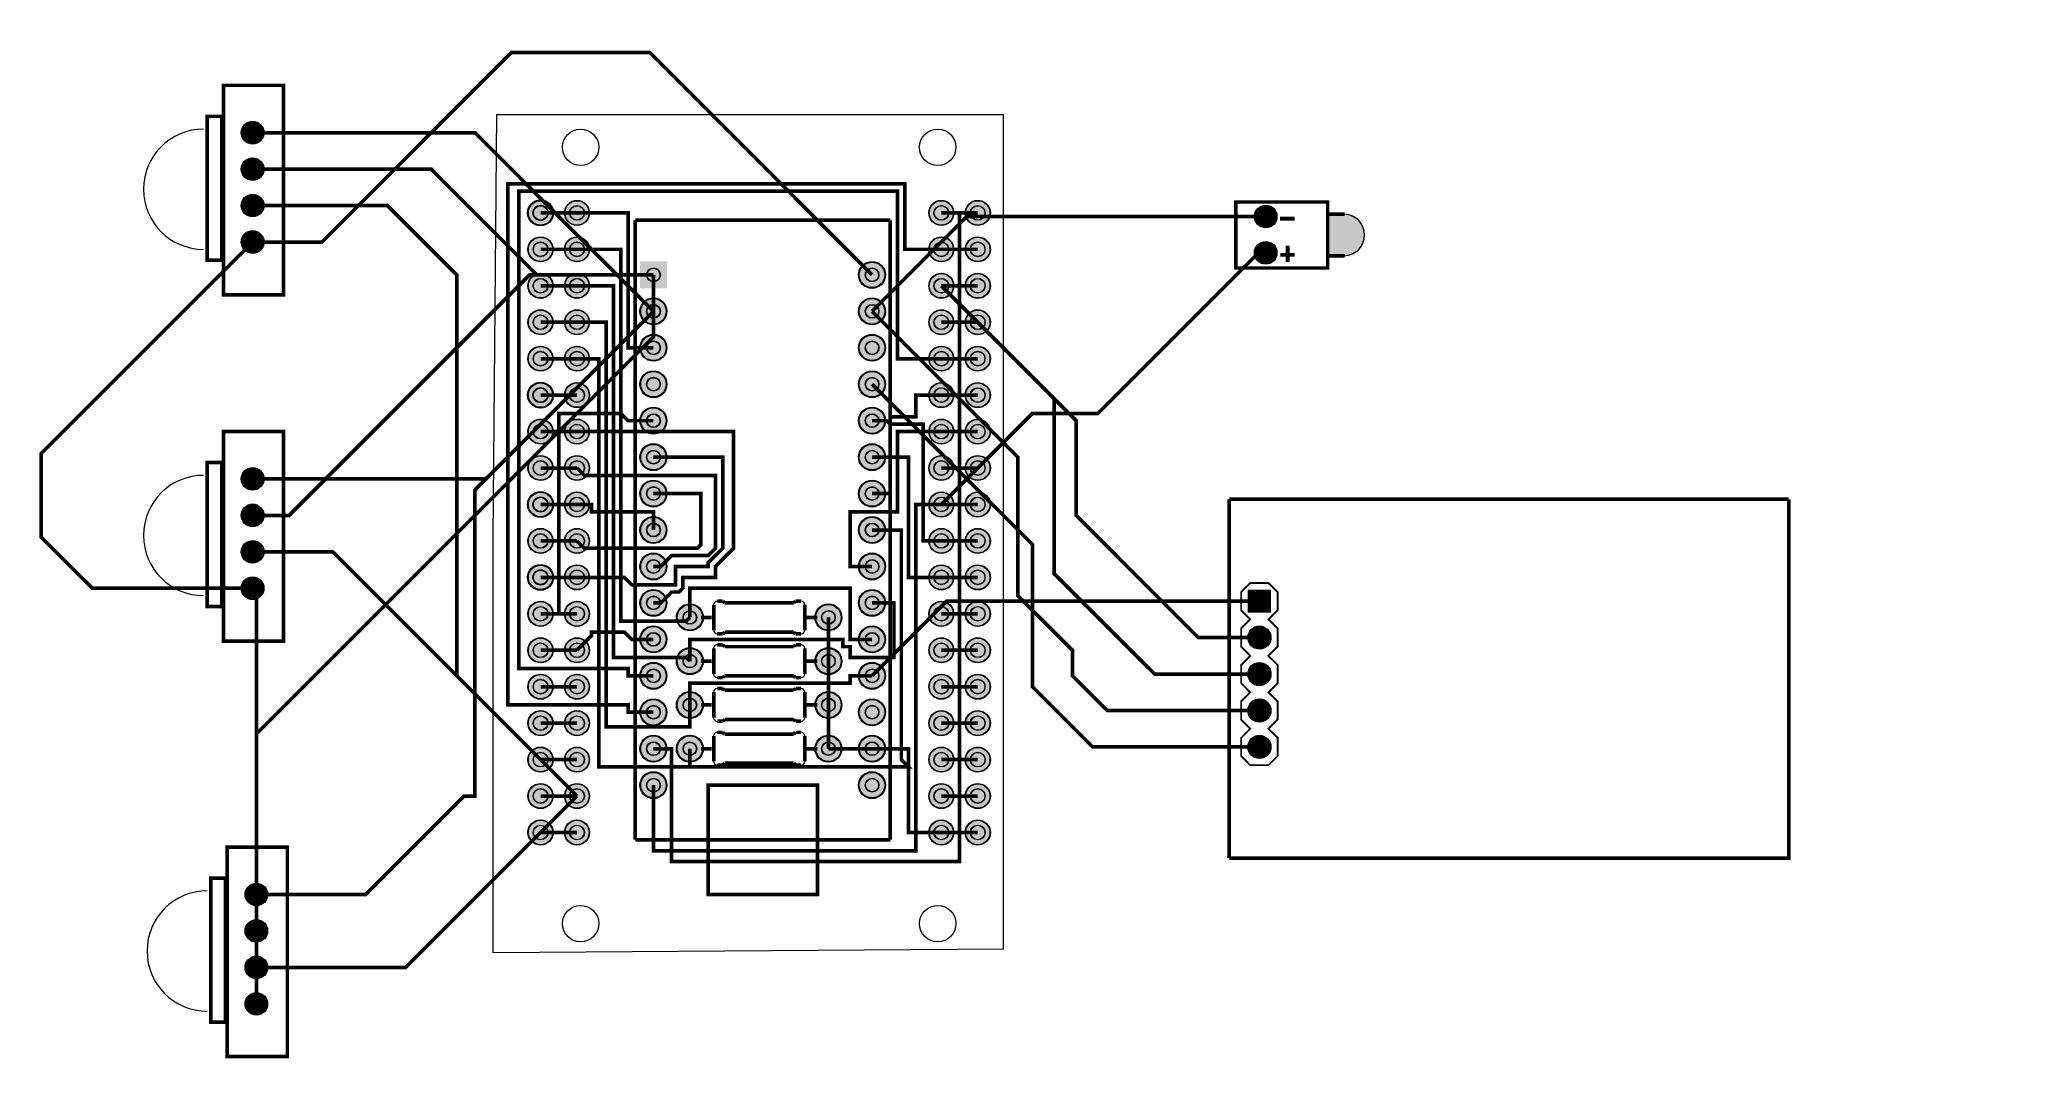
# Model space of a CAD drawing. Header units: millimetres. Extents: x -4 to 133, y -74 to -3.
import ezdxf

# ---------------------------------------------------------------- set-up
doc = ezdxf.new("R2010")
doc.units = ezdxf.units.MM
for name, color, linetype, true_color in [('BottomLayer', 7, 'Continuous', 0x0000ff), ('BottomSolderMaskLayer', 7, 'Continuous', 0xaa00ff), ('Document', 7, 'Continuous', 0xffffff), ('Multi-Layer', 7, 'Continuous', 0xc0c0c0), ('TopLayer', 7, 'Continuous', 0xff0000), ('TopPasteMaskLayer', 7, 'Continuous', 0x808080), ('TopSilkLayer', 7, 'Continuous', 0xffff00), ('TopSolderMaskLayer', 7, 'Continuous', 0x800080)]:
    doc.layers.add(name, color=color, linetype=linetype, true_color=true_color)

msp = doc.modelspace()

# ---------------------------------------------------------------- hatches: boundary and pattern name
at = {"layer": 'BottomSolderMaskLayer'}
for points in [[(9.63, -9.65, 1), (11.2, -9.65, 1)], [(9.63, -12.19, 1), (11.2, -12.19, 1)], [(9.63, -14.73, 1), (11.2, -14.73, 1)], [(29.58, -15.24, 1), (31.38, -15.24, 1)], [(32.14, -15.24, 1), (33.9, -15.24, 1)], [(57.54, -15.24, 1), (59.3, -15.24, 1)], [(60.08, -15.24, 1), (61.84, -15.24, 1)], [(80.24, -15.49, 1), (81.81, -15.49, 1)], [(9.63, -17.27, 1), (11.2, -17.27, 1)], [(29.6, -17.78, 1), (31.36, -17.78, 1)], [(32.14, -17.78, 1), (33.9, -17.78, 1)], [(57.54, -17.78, 1), (59.3, -17.78, 1)], [(60.08, -17.78, 1), (61.84, -17.78, 1)], [(80.24, -18.03, 1), (81.81, -18.03, 1)], [(39.29, -18.62), (39.29, -20.5), (37.41, -20.5), (37.41, -18.62)], [(52.65, -19.56, 1), (54.53, -19.56, 1)], [(29.6, -20.32, 1), (31.36, -20.32, 1)], [(32.14, -20.32, 1), (33.9, -20.32, 1)], [(57.54, -20.32, 1), (59.3, -20.32, 1)], [(60.08, -20.32, 1), (61.84, -20.32, 1)], [(29.6, -22.86, 1), (31.36, -22.86, 1)], [(32.14, -22.86, 1), (33.9, -22.86, 1)], [(37.41, -22.1, 1), (39.29, -22.1, 1)], [(52.65, -22.1, 1), (54.53, -22.1, 1)], [(57.54, -22.86, 1), (59.3, -22.86, 1)], [(60.08, -22.86, 1), (61.84, -22.86, 1)], [(29.6, -25.4, 1), (31.36, -25.4, 1)], [(32.14, -25.4, 1), (33.9, -25.4, 1)], [(37.41, -24.64, 1), (39.29, -24.64, 1)], [(52.65, -24.64, 1), (54.53, -24.64, 1)], [(57.54, -25.4, 1), (59.3, -25.4, 1)], [(60.08, -25.4, 1), (61.84, -25.4, 1)], [(29.58, -27.94, 1), (31.38, -27.94, 1)], [(32.14, -27.94, 1), (33.9, -27.94, 1)], [(37.41, -27.18, 1), (39.29, -27.18, 1)], [(52.65, -27.18, 1), (54.53, -27.18, 1)], [(57.54, -27.94, 1), (59.3, -27.94, 1)], [(60.08, -27.94, 1), (61.84, -27.94, 1)], [(37.41, -29.72, 1), (39.29, -29.72, 1)], [(52.65, -29.72, 1), (54.53, -29.72, 1)], [(29.6, -30.48, 1), (31.36, -30.48, 1)], [(32.14, -30.48, 1), (33.9, -30.48, 1)], [(57.54, -30.48, 1), (59.3, -30.48, 1)], [(60.08, -30.48, 1), (61.84, -30.48, 1)], [(37.41, -32.26, 1), (39.29, -32.26, 1)], [(52.65, -32.26, 1), (54.53, -32.26, 1)], [(9.63, -33.78, 1), (11.2, -33.78, 1)], [(29.6, -33.02, 1), (31.36, -33.02, 1)], [(32.14, -33.02, 1), (33.9, -33.02, 1)], [(57.54, -33.02, 1), (59.3, -33.02, 1)], [(60.08, -33.02, 1), (61.84, -33.02, 1)], [(37.41, -34.8, 1), (39.29, -34.8, 1)], [(52.65, -34.8, 1), (54.53, -34.8, 1)], [(9.63, -36.32, 1), (11.2, -36.32, 1)], [(29.58, -35.56, 1), (31.38, -35.56, 1)], [(32.14, -35.56, 1), (33.9, -35.56, 1)], [(57.54, -35.56, 1), (59.3, -35.56, 1)], [(60.08, -35.56, 1), (61.84, -35.56, 1)], [(37.41, -37.34, 1), (39.29, -37.34, 1)], [(52.65, -37.34, 1), (54.53, -37.34, 1)], [(9.63, -38.86, 1), (11.2, -38.86, 1)], [(29.6, -38.1, 1), (31.36, -38.1, 1)], [(32.14, -38.1, 1), (33.9, -38.1, 1)], [(57.54, -38.1, 1), (59.3, -38.1, 1)], [(60.08, -38.1, 1), (61.84, -38.1, 1)], [(29.58, -40.64, 1), (31.38, -40.64, 1)], [(32.14, -40.64, 1), (33.9, -40.64, 1)], [(37.41, -39.88, 1), (39.29, -39.88, 1)], [(52.65, -39.88, 1), (54.53, -39.88, 1)], [(57.54, -40.64, 1), (59.3, -40.64, 1)], [(60.08, -40.64, 1), (61.84, -40.64, 1)], [(9.63, -41.4, 1), (11.2, -41.4, 1)], [(29.6, -43.18, 1), (31.36, -43.18, 1)], [(32.14, -43.18, 1), (33.9, -43.18, 1)], [(37.41, -42.42, 1), (39.29, -42.42, 1)], [(39.95, -43.43, 1), (41.83, -43.43, 1)], [(49.61, -43.43, 1), (51.49, -43.43, 1)], [(52.65, -42.42, 1), (54.53, -42.42, 1)], [(57.54, -43.18, 1), (59.3, -43.18, 1)], [(60.08, -43.18, 1), (61.84, -43.18, 1)], [(79.78, -41.49), (81.39, -41.49), (81.39, -43.1), (79.78, -43.1)], [(37.41, -44.96, 1), (39.29, -44.96, 1)], [(52.65, -44.96, 1), (54.53, -44.96, 1)], [(79.78, -44.84, 1), (81.39, -44.84, 1)], [(29.6, -45.72, 1), (31.36, -45.72, 1)], [(32.14, -45.72, 1), (33.9, -45.72, 1)], [(57.54, -45.72, 1), (59.3, -45.72, 1)], [(60.08, -45.72, 1), (61.84, -45.72, 1)], [(37.41, -47.5, 1), (39.29, -47.5, 1)], [(39.95, -46.48, 1), (41.83, -46.48, 1)], [(49.61, -46.48, 1), (51.49, -46.48, 1)], [(52.65, -47.5, 1), (54.53, -47.5, 1)], [(79.78, -47.38, 1), (81.39, -47.38, 1)], [(29.6, -48.26, 1), (31.36, -48.26, 1)], [(32.14, -48.26, 1), (33.9, -48.26, 1)], [(57.54, -48.26, 1), (59.3, -48.26, 1)], [(60.08, -48.26, 1), (61.84, -48.26, 1)], [(37.41, -50.04, 1), (39.29, -50.04, 1)], [(39.95, -49.53, 1), (41.83, -49.53, 1)], [(49.61, -49.53, 1), (51.49, -49.53, 1)], [(52.65, -50.04, 1), (54.53, -50.04, 1)], [(79.78, -49.92, 1), (81.39, -49.92, 1)], [(29.6, -50.8, 1), (31.36, -50.8, 1)], [(32.14, -50.8, 1), (33.9, -50.8, 1)], [(57.54, -50.8, 1), (59.3, -50.8, 1)], [(60.08, -50.8, 1), (61.84, -50.8, 1)], [(37.41, -52.58, 1), (39.29, -52.58, 1)], [(39.95, -52.58, 1), (41.83, -52.58, 1)], [(49.61, -52.58, 1), (51.49, -52.58, 1)], [(52.65, -52.58, 1), (54.53, -52.58, 1)], [(79.78, -52.46, 1), (81.39, -52.46, 1)], [(29.6, -53.34, 1), (31.36, -53.34, 1)], [(32.14, -53.34, 1), (33.9, -53.34, 1)], [(57.54, -53.34, 1), (59.3, -53.34, 1)], [(60.08, -53.34, 1), (61.84, -53.34, 1)], [(29.6, -55.88, 1), (31.36, -55.88, 1)], [(32.14, -55.88, 1), (33.9, -55.88, 1)], [(37.41, -55.12, 1), (39.29, -55.12, 1)], [(52.65, -55.12, 1), (54.53, -55.12, 1)], [(57.54, -55.88, 1), (59.3, -55.88, 1)], [(60.08, -55.88, 1), (61.84, -55.88, 1)], [(29.6, -58.42, 1), (31.36, -58.42, 1)], [(32.14, -58.42, 1), (33.9, -58.42, 1)], [(57.54, -58.42, 1), (59.3, -58.42, 1)], [(60.08, -58.42, 1), (61.84, -58.42, 1)], [(9.88, -62.74, 1), (11.46, -62.74, 1)], [(9.88, -65.28, 1), (11.46, -65.28, 1)], [(9.88, -67.82, 1), (11.46, -67.82, 1)], [(9.88, -70.36, 1), (11.46, -70.36, 1)]]:
    msp.add_hatch(color=256, dxfattribs=at).paths.add_polyline_path(points)
at = {"layer": 'Document'}
for points in [[(83.04, -15.77), (82.02, -15.77), (82.02, -15.51), (83.04, -15.51)], [(85.47, -18.29), (86.61, -18.22), (86.61, -18.22), (86.67, -18.22), (86.72, -18.22), (86.77, -18.22), (86.82, -18.21), (86.87, -18.2), (86.92, -18.19), (86.97, -18.17), (87.02, -18.16), (87.06, -18.14), (87.11, -18.12), (87.16, -18.1), (87.2, -18.08), (87.25, -18.05), (87.29, -18.03), (87.34, -18), (87.38, -17.97), (87.42, -17.94), (87.46, -17.91), (87.49, -17.87), (87.53, -17.83), (87.56, -17.8), (87.6, -17.76), (87.63, -17.72), (87.66, -17.68), (87.69, -17.63), (87.71, -17.59), (87.74, -17.54), (87.76, -17.5), (87.78, -17.45), (87.8, -17.4), (87.82, -17.36), (87.83, -17.31), (87.85, -17.26), (87.86, -17.21), (87.87, -17.16), (87.87, -17.11), (87.88, -17.06), (87.88, -17.01), (87.88, -16.95), (87.88, -16.7), (87.88, -16.57), (87.88, -16.52), (87.88, -16.47), (87.87, -16.42), (87.87, -16.37), (87.86, -16.32), (87.85, -16.27), (87.83, -16.22), (87.82, -16.17), (87.8, -16.12), (87.78, -16.08), (87.76, -16.03), (87.74, -15.98), (87.71, -15.94), (87.69, -15.89), (87.66, -15.85), (87.63, -15.81), (87.6, -15.77), (87.56, -15.73), (87.53, -15.69), (87.49, -15.66), (87.46, -15.62), (87.42, -15.59), (87.38, -15.56), (87.34, -15.53), (87.29, -15.5), (87.25, -15.47), (87.2, -15.45), (87.16, -15.43), (87.11, -15.41), (87.06, -15.39), (87.02, -15.37), (86.97, -15.35), (86.92, -15.34), (86.87, -15.33), (86.82, -15.32), (86.77, -15.31), (86.72, -15.31), (86.67, -15.3), (86.61, -15.3), (85.47, -15.3)], [(82.71, -17.61), (82.71, -18.63), (82.45, -18.63), (82.45, -17.61)], [(83.06, -18.29), (82.04, -18.29), (82.04, -18.03), (83.06, -18.03)]]:
    msp.add_hatch(color=256, dxfattribs=at).paths.add_polyline_path(points)
at = {"layer": 'Multi-Layer'}
for points in [[(9.65, -9.65, 1), (11.18, -9.65, 1)], [(9.65, -12.19, 1), (11.18, -12.19, 1)], [(9.65, -14.73, 1), (11.18, -14.73, 1)], [(80.26, -15.49, 1), (81.79, -15.49, 1)], [(9.65, -17.27, 1), (11.18, -17.27, 1)], [(80.26, -18.03, 1), (81.79, -18.03, 1)], [(39.24, -18.67), (39.24, -20.45), (37.47, -20.45), (37.47, -18.67)], [(52.71, -19.56, 1), (54.48, -19.56, 1)], [(37.47, -22.1, 1), (39.24, -22.1, 1)], [(52.71, -22.1, 1), (54.48, -22.1, 1)], [(37.47, -24.64, 1), (39.24, -24.64, 1)], [(52.71, -24.64, 1), (54.48, -24.64, 1)], [(37.47, -27.18, 1), (39.24, -27.18, 1)], [(52.71, -27.18, 1), (54.48, -27.18, 1)], [(37.47, -29.72, 1), (39.24, -29.72, 1)], [(52.71, -29.72, 1), (54.48, -29.72, 1)], [(37.47, -32.26, 1), (39.24, -32.26, 1)], [(52.71, -32.26, 1), (54.48, -32.26, 1)], [(9.65, -33.78, 1), (11.18, -33.78, 1)], [(37.47, -34.8, 1), (39.24, -34.8, 1)], [(52.71, -34.8, 1), (54.48, -34.8, 1)], [(9.65, -36.32, 1), (11.18, -36.32, 1)], [(37.47, -37.34, 1), (39.24, -37.34, 1)], [(52.71, -37.34, 1), (54.48, -37.34, 1)], [(9.65, -38.86, 1), (11.18, -38.86, 1)], [(37.47, -39.88, 1), (39.24, -39.88, 1)], [(52.71, -39.88, 1), (54.48, -39.88, 1)], [(9.65, -41.4, 1), (11.18, -41.4, 1)], [(37.47, -42.42, 1), (39.24, -42.42, 1)], [(40.01, -43.43, 1), (41.78, -43.43, 1)], [(49.66, -43.43, 1), (51.44, -43.43, 1)], [(52.71, -42.42, 1), (54.48, -42.42, 1)], [(79.83, -41.54), (81.34, -41.54), (81.34, -43.05), (79.83, -43.05)], [(37.47, -44.96, 1), (39.24, -44.96, 1)], [(52.71, -44.96, 1), (54.48, -44.96, 1)], [(79.83, -44.84, 1), (81.34, -44.84, 1)], [(37.47, -47.5, 1), (39.24, -47.5, 1)], [(40.01, -46.48, 1), (41.78, -46.48, 1)], [(49.66, -46.48, 1), (51.44, -46.48, 1)], [(52.71, -47.5, 1), (54.48, -47.5, 1)], [(79.83, -47.38, 1), (81.34, -47.38, 1)], [(37.47, -50.04, 1), (39.24, -50.04, 1)], [(40.01, -49.53, 1), (41.78, -49.53, 1)], [(49.66, -49.53, 1), (51.44, -49.53, 1)], [(52.71, -50.04, 1), (54.48, -50.04, 1)], [(79.83, -49.92, 1), (81.34, -49.92, 1)], [(37.47, -52.58, 1), (39.24, -52.58, 1)], [(40.01, -52.58, 1), (41.78, -52.58, 1)], [(49.66, -52.58, 1), (51.44, -52.58, 1)], [(52.71, -52.58, 1), (54.48, -52.58, 1)], [(79.83, -52.46, 1), (81.34, -52.46, 1)], [(37.47, -55.12, 1), (39.24, -55.12, 1)], [(52.71, -55.12, 1), (54.48, -55.12, 1)], [(9.91, -62.74, 1), (11.43, -62.74, 1)], [(9.91, -65.28, 1), (11.43, -65.28, 1)], [(9.91, -67.82, 1), (11.43, -67.82, 1)], [(9.91, -70.36, 1), (11.43, -70.36, 1)]]:
    msp.add_hatch(color=256, dxfattribs=at).paths.add_polyline_path(points)
at = {"layer": 'TopSolderMaskLayer'}
for points in [[(9.63, -9.65, 1), (11.2, -9.65, 1)], [(9.63, -12.19, 1), (11.2, -12.19, 1)], [(9.63, -14.73, 1), (11.2, -14.73, 1)], [(29.58, -15.24, 1), (31.38, -15.24, 1)], [(32.14, -15.24, 1), (33.9, -15.24, 1)], [(57.54, -15.24, 1), (59.3, -15.24, 1)], [(60.08, -15.24, 1), (61.84, -15.24, 1)], [(80.24, -15.49, 1), (81.81, -15.49, 1)], [(9.63, -17.27, 1), (11.2, -17.27, 1)], [(29.6, -17.78, 1), (31.36, -17.78, 1)], [(32.14, -17.78, 1), (33.9, -17.78, 1)], [(57.54, -17.78, 1), (59.3, -17.78, 1)], [(60.08, -17.78, 1), (61.84, -17.78, 1)], [(80.24, -18.03, 1), (81.81, -18.03, 1)], [(39.29, -18.62), (39.29, -20.5), (37.41, -20.5), (37.41, -18.62)], [(52.65, -19.56, 1), (54.53, -19.56, 1)], [(29.6, -20.32, 1), (31.36, -20.32, 1)], [(32.14, -20.32, 1), (33.9, -20.32, 1)], [(57.54, -20.32, 1), (59.3, -20.32, 1)], [(60.08, -20.32, 1), (61.84, -20.32, 1)], [(29.6, -22.86, 1), (31.36, -22.86, 1)], [(32.14, -22.86, 1), (33.9, -22.86, 1)], [(37.41, -22.1, 1), (39.29, -22.1, 1)], [(52.65, -22.1, 1), (54.53, -22.1, 1)], [(57.54, -22.86, 1), (59.3, -22.86, 1)], [(60.08, -22.86, 1), (61.84, -22.86, 1)], [(29.6, -25.4, 1), (31.36, -25.4, 1)], [(32.14, -25.4, 1), (33.9, -25.4, 1)], [(37.41, -24.64, 1), (39.29, -24.64, 1)], [(52.65, -24.64, 1), (54.53, -24.64, 1)], [(57.54, -25.4, 1), (59.3, -25.4, 1)], [(60.08, -25.4, 1), (61.84, -25.4, 1)], [(29.58, -27.94, 1), (31.38, -27.94, 1)], [(32.14, -27.94, 1), (33.9, -27.94, 1)], [(37.41, -27.18, 1), (39.29, -27.18, 1)], [(52.65, -27.18, 1), (54.53, -27.18, 1)], [(57.54, -27.94, 1), (59.3, -27.94, 1)], [(60.08, -27.94, 1), (61.84, -27.94, 1)], [(37.41, -29.72, 1), (39.29, -29.72, 1)], [(52.65, -29.72, 1), (54.53, -29.72, 1)], [(29.6, -30.48, 1), (31.36, -30.48, 1)], [(32.14, -30.48, 1), (33.9, -30.48, 1)], [(57.54, -30.48, 1), (59.3, -30.48, 1)], [(60.08, -30.48, 1), (61.84, -30.48, 1)], [(37.41, -32.26, 1), (39.29, -32.26, 1)], [(52.65, -32.26, 1), (54.53, -32.26, 1)], [(9.63, -33.78, 1), (11.2, -33.78, 1)], [(29.6, -33.02, 1), (31.36, -33.02, 1)], [(32.14, -33.02, 1), (33.9, -33.02, 1)], [(57.54, -33.02, 1), (59.3, -33.02, 1)], [(60.08, -33.02, 1), (61.84, -33.02, 1)], [(37.41, -34.8, 1), (39.29, -34.8, 1)], [(52.65, -34.8, 1), (54.53, -34.8, 1)], [(9.63, -36.32, 1), (11.2, -36.32, 1)], [(29.58, -35.56, 1), (31.38, -35.56, 1)], [(32.14, -35.56, 1), (33.9, -35.56, 1)], [(57.54, -35.56, 1), (59.3, -35.56, 1)], [(60.08, -35.56, 1), (61.84, -35.56, 1)], [(37.41, -37.34, 1), (39.29, -37.34, 1)], [(52.65, -37.34, 1), (54.53, -37.34, 1)], [(9.63, -38.86, 1), (11.2, -38.86, 1)], [(29.6, -38.1, 1), (31.36, -38.1, 1)], [(32.14, -38.1, 1), (33.9, -38.1, 1)], [(57.54, -38.1, 1), (59.3, -38.1, 1)], [(60.08, -38.1, 1), (61.84, -38.1, 1)], [(29.58, -40.64, 1), (31.38, -40.64, 1)], [(32.14, -40.64, 1), (33.9, -40.64, 1)], [(37.41, -39.88, 1), (39.29, -39.88, 1)], [(52.65, -39.88, 1), (54.53, -39.88, 1)], [(57.54, -40.64, 1), (59.3, -40.64, 1)], [(60.08, -40.64, 1), (61.84, -40.64, 1)], [(9.63, -41.4, 1), (11.2, -41.4, 1)], [(29.6, -43.18, 1), (31.36, -43.18, 1)], [(32.14, -43.18, 1), (33.9, -43.18, 1)], [(37.41, -42.42, 1), (39.29, -42.42, 1)], [(39.95, -43.43, 1), (41.83, -43.43, 1)], [(49.61, -43.43, 1), (51.49, -43.43, 1)], [(52.65, -42.42, 1), (54.53, -42.42, 1)], [(57.54, -43.18, 1), (59.3, -43.18, 1)], [(60.08, -43.18, 1), (61.84, -43.18, 1)], [(79.78, -41.49), (81.39, -41.49), (81.39, -43.1), (79.78, -43.1)], [(37.41, -44.96, 1), (39.29, -44.96, 1)], [(52.65, -44.96, 1), (54.53, -44.96, 1)], [(79.78, -44.84, 1), (81.39, -44.84, 1)], [(29.6, -45.72, 1), (31.36, -45.72, 1)], [(32.14, -45.72, 1), (33.9, -45.72, 1)], [(57.54, -45.72, 1), (59.3, -45.72, 1)], [(60.08, -45.72, 1), (61.84, -45.72, 1)], [(37.41, -47.5, 1), (39.29, -47.5, 1)], [(39.95, -46.48, 1), (41.83, -46.48, 1)], [(49.61, -46.48, 1), (51.49, -46.48, 1)], [(52.65, -47.5, 1), (54.53, -47.5, 1)], [(79.78, -47.38, 1), (81.39, -47.38, 1)], [(29.6, -48.26, 1), (31.36, -48.26, 1)], [(32.14, -48.26, 1), (33.9, -48.26, 1)], [(57.54, -48.26, 1), (59.3, -48.26, 1)], [(60.08, -48.26, 1), (61.84, -48.26, 1)], [(37.41, -50.04, 1), (39.29, -50.04, 1)], [(39.95, -49.53, 1), (41.83, -49.53, 1)], [(49.61, -49.53, 1), (51.49, -49.53, 1)], [(52.65, -50.04, 1), (54.53, -50.04, 1)], [(79.78, -49.92, 1), (81.39, -49.92, 1)], [(29.6, -50.8, 1), (31.36, -50.8, 1)], [(32.14, -50.8, 1), (33.9, -50.8, 1)], [(57.54, -50.8, 1), (59.3, -50.8, 1)], [(60.08, -50.8, 1), (61.84, -50.8, 1)], [(37.41, -52.58, 1), (39.29, -52.58, 1)], [(39.95, -52.58, 1), (41.83, -52.58, 1)], [(49.61, -52.58, 1), (51.49, -52.58, 1)], [(52.65, -52.58, 1), (54.53, -52.58, 1)], [(79.78, -52.46, 1), (81.39, -52.46, 1)], [(29.6, -53.34, 1), (31.36, -53.34, 1)], [(32.14, -53.34, 1), (33.9, -53.34, 1)], [(57.54, -53.34, 1), (59.3, -53.34, 1)], [(60.08, -53.34, 1), (61.84, -53.34, 1)], [(29.6, -55.88, 1), (31.36, -55.88, 1)], [(32.14, -55.88, 1), (33.9, -55.88, 1)], [(37.41, -55.12, 1), (39.29, -55.12, 1)], [(52.65, -55.12, 1), (54.53, -55.12, 1)], [(57.54, -55.88, 1), (59.3, -55.88, 1)], [(60.08, -55.88, 1), (61.84, -55.88, 1)], [(29.6, -58.42, 1), (31.36, -58.42, 1)], [(32.14, -58.42, 1), (33.9, -58.42, 1)], [(57.54, -58.42, 1), (59.3, -58.42, 1)], [(60.08, -58.42, 1), (61.84, -58.42, 1)], [(9.88, -62.74, 1), (11.46, -62.74, 1)], [(9.88, -65.28, 1), (11.46, -65.28, 1)], [(9.88, -67.82, 1), (11.46, -67.82, 1)], [(9.88, -70.36, 1), (11.46, -70.36, 1)]]:
    msp.add_hatch(color=256, dxfattribs=at).paths.add_polyline_path(points)

# ---------------------------------------------------------------- linework, layer by layer
at = {"layer": 'BottomLayer', "const_width": 0.254}
for points in [[(38.35, -50.04), (36.58, -50.04), (36.58, -49.53), (28.19, -49.53), (28.19, -13.21), (55.88, -13.21), (55.88, -17.78), (58.42, -17.78)], [(38.35, -47.5), (36.58, -47.5), (36.58, -46.99), (28.96, -46.99), (28.96, -13.72), (55.37, -13.72), (55.37, -25.4), (58.42, -25.4)], [(38.35, -52.58), (39.62, -52.58), (39.62, -60.45), (59.69, -60.45), (59.69, -15.24), (58.42, -15.24)], [(38.35, -29.72), (36.58, -29.72), (36.07, -29.21), (31.75, -29.21), (31.75, -43.18), (33.02, -43.18)], [(53.59, -29.72), (54.61, -29.72), (54.86, -29.97), (57.15, -29.97), (57.15, -38.1), (58.42, -38.1)], [(38.35, -42.42), (38.86, -42.42), (39.62, -41.66), (40.13, -41.66), (40.39, -41.4), (40.39, -40.64), (42.67, -40.64), (42.67, -39.88), (43.94, -38.61), (43.94, -30.48), (33.02, -30.48)], [(33.02, -40.64), (36.32, -40.64), (36.83, -41.15), (39.88, -41.15), (39.88, -39.88), (42.16, -39.88), (42.16, -39.62), (43.18, -38.61), (43.18, -32.26), (38.35, -32.26)], [(38.35, -39.88), (38.86, -39.88), (39.62, -39.12), (42.16, -39.12), (42.67, -38.61), (42.67, -33.53), (33.53, -33.53), (33.02, -33.02)], [(53.59, -32.26), (56.13, -32.26), (56.13, -40.64), (58.42, -40.64)], [(38.35, -34.8), (41.66, -34.8), (41.66, -38.35), (41.4, -38.61), (33.53, -38.61), (33.02, -38.1)], [(38.35, -37.34), (38.35, -36.07), (34.04, -36.07), (34.04, -35.56), (33.02, -35.56)], [(50.55, -46.48), (50.55, -43.43)], [(38.35, -44.96), (36.83, -44.96), (36.32, -44.45), (34.04, -44.45), (34.04, -44.7), (33.02, -45.72)], [(50.55, -49.53), (50.55, -46.48)], [(50.55, -52.58), (50.55, -49.53)], [(53.59, -52.58), (50.55, -52.58)], [(53.59, -52.58), (56.13, -52.58), (56.13, -58.42), (58.42, -58.42)]]:
    msp.add_lwpolyline(points, dxfattribs=at)
at = {"layer": 'BottomSolderMaskLayer'}
for points in [[(80.59, -41.76), (80.59, -41.76)], [(80.59, -42.83), (80.59, -42.83)], [(80.59, -44.3), (80.59, -44.3)], [(80.59, -45.37), (80.59, -45.37)], [(80.59, -46.84), (80.59, -46.84)], [(80.59, -47.91), (80.59, -47.91)], [(80.59, -49.38), (80.59, -49.38)], [(80.59, -50.45), (80.59, -50.45)], [(80.59, -51.92), (80.59, -51.92)], [(80.59, -52.99), (80.59, -52.99)]]:
    msp.add_lwpolyline(points, close=True, dxfattribs=at)
for centre, radius in [((10.41, -9.65), 0.787), ((10.41, -9.65), 0.472), ((10.41, -12.19), 0.787), ((10.41, -12.19), 0.472), ((10.41, -14.73), 0.787), ((10.41, -14.73), 0.472), ((30.48, -15.24), 0.901), ((30.48, -15.24), 0.53), ((33.02, -15.24), 0.875), ((33.02, -15.24), 0.515), ((58.42, -15.24), 0.875), ((58.42, -15.24), 0.515), ((60.96, -15.24), 0.875), ((60.96, -15.24), 0.515), ((81.03, -15.49), 0.787), ((81.03, -15.49), 0.413), ((10.41, -17.27), 0.787), ((10.41, -17.27), 0.472), ((30.48, -17.78), 0.875), ((30.48, -17.78), 0.515), ((33.02, -17.78), 0.875), ((33.02, -17.78), 0.515), ((58.42, -17.78), 0.875), ((58.42, -17.78), 0.515), ((60.96, -17.78), 0.875), ((60.96, -17.78), 0.515), ((81.03, -18.03), 0.787), ((81.03, -18.03), 0.413), ((38.35, -19.56), 0.483), ((53.59, -19.56), 0.94), ((53.59, -19.56), 0.483), ((30.48, -20.32), 0.875), ((30.48, -20.32), 0.515), ((33.02, -20.32), 0.875), ((33.02, -20.32), 0.515), ((58.42, -20.32), 0.875), ((58.42, -20.32), 0.515), ((60.96, -20.32), 0.875), ((60.96, -20.32), 0.515), ((30.48, -22.86), 0.875), ((33.02, -22.86), 0.875), ((38.35, -22.1), 0.94), ((38.35, -22.1), 0.483), ((53.59, -22.1), 0.94), ((53.59, -22.1), 0.483), ((58.42, -22.86), 0.875), ((60.96, -22.86), 0.875), ((30.48, -22.86), 0.515), ((33.02, -22.86), 0.515), ((58.42, -22.86), 0.515), ((60.96, -22.86), 0.515), ((30.48, -25.4), 0.875), ((33.02, -25.4), 0.875), ((38.35, -24.64), 0.94), ((38.35, -24.64), 0.483), ((53.59, -24.64), 0.94), ((53.59, -24.64), 0.483), ((58.42, -25.4), 0.875), ((60.96, -25.4), 0.875), ((30.48, -25.4), 0.515), ((33.02, -25.4), 0.515), ((58.42, -25.4), 0.515), ((60.96, -25.4), 0.515), ((30.48, -27.94), 0.901), ((30.48, -27.94), 0.53), ((33.02, -27.94), 0.875), ((33.02, -27.94), 0.515), ((38.35, -27.18), 0.94), ((38.35, -27.18), 0.483), ((53.59, -27.18), 0.94), ((53.59, -27.18), 0.483), ((58.42, -27.94), 0.875), ((58.42, -27.94), 0.515), ((60.96, -27.94), 0.875), ((60.96, -27.94), 0.515), ((38.35, -29.72), 0.94), ((53.59, -29.72), 0.94), ((30.48, -30.48), 0.875), ((30.48, -30.48), 0.515), ((33.02, -30.48), 0.875), ((33.02, -30.48), 0.515), ((38.35, -29.72), 0.483), ((53.59, -29.72), 0.483), ((58.42, -30.48), 0.875), ((58.42, -30.48), 0.515), ((60.96, -30.48), 0.875), ((60.96, -30.48), 0.515), ((38.35, -32.26), 0.94), ((53.59, -32.26), 0.94), ((10.41, -33.78), 0.787), ((30.48, -33.02), 0.875), ((30.48, -33.02), 0.515), ((33.02, -33.02), 0.875), ((33.02, -33.02), 0.515), ((38.35, -32.26), 0.483), ((53.59, -32.26), 0.483), ((58.42, -33.02), 0.875), ((58.42, -33.02), 0.515), ((60.96, -33.02), 0.875), ((60.96, -33.02), 0.515), ((10.41, -33.78), 0.472), ((38.35, -34.8), 0.94), ((38.35, -34.8), 0.483), ((53.59, -34.8), 0.94), ((53.59, -34.8), 0.483), ((10.41, -36.32), 0.787), ((30.48, -35.56), 0.901), ((30.48, -35.56), 0.53), ((33.02, -35.56), 0.875), ((33.02, -35.56), 0.515), ((58.42, -35.56), 0.875), ((58.42, -35.56), 0.515), ((60.96, -35.56), 0.875), ((60.96, -35.56), 0.515), ((10.41, -36.32), 0.472), ((38.35, -37.34), 0.94), ((38.35, -37.34), 0.483), ((53.59, -37.34), 0.94), ((53.59, -37.34), 0.483), ((10.41, -38.86), 0.787), ((10.41, -38.86), 0.472), ((30.48, -38.1), 0.875), ((30.48, -38.1), 0.515), ((33.02, -38.1), 0.875), ((33.02, -38.1), 0.515), ((58.42, -38.1), 0.875), ((58.42, -38.1), 0.515), ((60.96, -38.1), 0.875), ((60.96, -38.1), 0.515), ((30.48, -40.64), 0.901), ((33.02, -40.64), 0.875), ((38.35, -39.88), 0.94), ((38.35, -39.88), 0.483), ((53.59, -39.88), 0.94), ((53.59, -39.88), 0.483), ((58.42, -40.64), 0.875), ((60.96, -40.64), 0.875), ((10.41, -41.4), 0.787), ((10.41, -41.4), 0.472), ((30.48, -40.64), 0.53), ((33.02, -40.64), 0.515), ((58.42, -40.64), 0.515), ((60.96, -40.64), 0.515), ((30.48, -43.18), 0.875), ((30.48, -43.18), 0.515), ((33.02, -43.18), 0.875), ((33.02, -43.18), 0.515), ((38.35, -42.42), 0.94), ((38.35, -42.42), 0.483), ((40.89, -43.43), 0.94), ((50.55, -43.43), 0.94), ((53.59, -42.42), 0.94), ((53.59, -42.42), 0.483), ((58.42, -43.18), 0.875), ((58.42, -43.18), 0.515), ((60.96, -43.18), 0.875), ((60.96, -43.18), 0.515), ((38.35, -44.96), 0.94), ((40.89, -43.43), 0.476), ((50.55, -43.43), 0.476), ((53.59, -44.96), 0.94), ((80.59, -44.84), 0.805), ((30.48, -45.72), 0.875), ((30.48, -45.72), 0.515), ((33.02, -45.72), 0.875), ((33.02, -45.72), 0.515), ((38.35, -44.96), 0.483), ((53.59, -44.96), 0.483), ((58.42, -45.72), 0.875), ((58.42, -45.72), 0.515), ((60.96, -45.72), 0.875), ((60.96, -45.72), 0.515), ((38.35, -47.5), 0.94), ((40.89, -46.48), 0.94), ((40.89, -46.48), 0.476), ((50.55, -46.48), 0.94), ((50.55, -46.48), 0.476), ((53.59, -47.5), 0.94), ((80.59, -47.38), 0.805), ((30.48, -48.26), 0.875), ((30.48, -48.26), 0.515), ((33.02, -48.26), 0.875), ((33.02, -48.26), 0.515), ((38.35, -47.5), 0.483), ((53.59, -47.5), 0.483), ((58.42, -48.26), 0.875), ((58.42, -48.26), 0.515), ((60.96, -48.26), 0.875), ((60.96, -48.26), 0.515), ((38.35, -50.04), 0.94), ((38.35, -50.04), 0.483), ((40.89, -49.53), 0.94), ((40.89, -49.53), 0.476), ((50.55, -49.53), 0.94), ((50.55, -49.53), 0.476), ((53.59, -50.04), 0.94), ((53.59, -50.04), 0.483), ((80.59, -49.92), 0.805), ((30.48, -50.8), 0.875), ((30.48, -50.8), 0.515), ((33.02, -50.8), 0.875), ((33.02, -50.8), 0.515), ((58.42, -50.8), 0.875), ((58.42, -50.8), 0.515), ((60.96, -50.8), 0.875), ((60.96, -50.8), 0.515), ((38.35, -52.58), 0.94), ((38.35, -52.58), 0.483), ((40.89, -52.58), 0.94), ((40.89, -52.58), 0.476), ((50.55, -52.58), 0.94), ((50.55, -52.58), 0.476), ((53.59, -52.58), 0.94), ((53.59, -52.58), 0.483), ((80.59, -52.46), 0.805), ((30.48, -53.34), 0.875), ((30.48, -53.34), 0.515), ((33.02, -53.34), 0.875), ((33.02, -53.34), 0.515), ((58.42, -53.34), 0.875), ((58.42, -53.34), 0.515), ((60.96, -53.34), 0.875), ((60.96, -53.34), 0.515), ((30.48, -55.88), 0.875), ((33.02, -55.88), 0.875), ((38.35, -55.12), 0.94), ((38.35, -55.12), 0.483), ((53.59, -55.12), 0.94), ((53.59, -55.12), 0.483), ((58.42, -55.88), 0.875), ((60.96, -55.88), 0.875), ((30.48, -55.88), 0.515), ((33.02, -55.88), 0.515), ((58.42, -55.88), 0.515), ((60.96, -55.88), 0.515), ((30.48, -58.42), 0.875), ((33.02, -58.42), 0.875), ((58.42, -58.42), 0.875), ((60.96, -58.42), 0.875), ((30.48, -58.42), 0.515), ((33.02, -58.42), 0.515), ((58.42, -58.42), 0.515), ((60.96, -58.42), 0.515), ((10.67, -62.74), 0.787), ((10.67, -62.74), 0.472), ((10.67, -65.28), 0.787), ((10.67, -65.28), 0.472), ((10.67, -67.82), 0.787), ((10.67, -67.82), 0.472), ((10.67, -70.36), 0.787), ((10.67, -70.36), 0.472)]:
    msp.add_circle(centre, radius, dxfattribs=at)
for centre, start, end in [((80.59, -42.3), 90, 270), ((80.59, -42.3), 270, 90), ((80.59, -44.84), 90, 270), ((80.59, -44.84), 270, 90), ((80.59, -47.38), 90, 270), ((80.59, -47.38), 270, 90), ((80.59, -49.92), 90, 270), ((80.59, -49.92), 270, 90), ((80.59, -52.46), 90, 270), ((80.59, -52.46), 270, 90)]:
    msp.add_arc(centre, 0.534, start, end, dxfattribs=at)
at = {"layer": 'Multi-Layer'}
for points in [[(80.59, -41.8), (80.59, -41.8)], [(80.59, -42.8), (80.59, -42.8)], [(80.59, -44.34), (80.59, -44.34)], [(80.59, -45.34), (80.59, -45.34)], [(80.59, -46.88), (80.59, -46.88)], [(80.59, -47.88), (80.59, -47.88)], [(80.59, -49.42), (80.59, -49.42)], [(80.59, -50.42), (80.59, -50.42)], [(80.59, -51.96), (80.59, -51.96)], [(80.59, -52.96), (80.59, -52.96)]]:
    msp.add_lwpolyline(points, close=True, dxfattribs=at)
for centre, radius in [((10.41, -9.65), 0.762), ((10.41, -9.65), 0.457), ((10.41, -12.19), 0.762), ((10.41, -12.19), 0.457), ((10.41, -14.73), 0.762), ((10.41, -14.73), 0.457), ((30.48, -15.24), 0.85), ((30.48, -15.24), 0.5), ((33.02, -15.24), 0.85), ((33.02, -15.24), 0.5), ((58.42, -15.24), 0.85), ((58.42, -15.24), 0.5), ((60.96, -15.24), 0.85), ((60.96, -15.24), 0.5), ((81.03, -15.49), 0.762), ((81.03, -15.49), 0.4), ((10.41, -17.27), 0.762), ((10.41, -17.27), 0.457), ((30.48, -17.78), 0.85), ((30.48, -17.78), 0.5), ((33.02, -17.78), 0.85), ((33.02, -17.78), 0.5), ((58.42, -17.78), 0.85), ((58.42, -17.78), 0.5), ((60.96, -17.78), 0.85), ((60.96, -17.78), 0.5), ((81.03, -18.03), 0.762), ((81.03, -18.03), 0.4), ((38.35, -19.56), 0.457), ((53.59, -19.56), 0.889), ((53.59, -19.56), 0.457), ((30.48, -20.32), 0.85), ((30.48, -20.32), 0.5), ((33.02, -20.32), 0.85), ((33.02, -20.32), 0.5), ((58.42, -20.32), 0.85), ((58.42, -20.32), 0.5), ((60.96, -20.32), 0.85), ((60.96, -20.32), 0.5), ((30.48, -22.86), 0.85), ((33.02, -22.86), 0.85), ((38.35, -22.1), 0.889), ((38.35, -22.1), 0.457), ((53.59, -22.1), 0.889), ((53.59, -22.1), 0.457), ((58.42, -22.86), 0.85), ((60.96, -22.86), 0.85), ((30.48, -22.86), 0.5), ((33.02, -22.86), 0.5), ((58.42, -22.86), 0.5), ((60.96, -22.86), 0.5), ((30.48, -25.4), 0.85), ((33.02, -25.4), 0.85), ((38.35, -24.64), 0.889), ((38.35, -24.64), 0.457), ((53.59, -24.64), 0.889), ((53.59, -24.64), 0.457), ((58.42, -25.4), 0.85), ((60.96, -25.4), 0.85), ((30.48, -25.4), 0.5), ((33.02, -25.4), 0.5), ((58.42, -25.4), 0.5), ((60.96, -25.4), 0.5), ((30.48, -27.94), 0.85), ((30.48, -27.94), 0.5), ((33.02, -27.94), 0.85), ((33.02, -27.94), 0.5), ((38.35, -27.18), 0.889), ((38.35, -27.18), 0.457), ((53.59, -27.18), 0.889), ((53.59, -27.18), 0.457), ((58.42, -27.94), 0.85), ((58.42, -27.94), 0.5), ((60.96, -27.94), 0.85), ((60.96, -27.94), 0.5), ((38.35, -29.72), 0.889), ((53.59, -29.72), 0.889), ((30.48, -30.48), 0.85), ((30.48, -30.48), 0.5), ((33.02, -30.48), 0.85), ((33.02, -30.48), 0.5), ((38.35, -29.72), 0.457), ((53.59, -29.72), 0.457), ((58.42, -30.48), 0.85), ((58.42, -30.48), 0.5), ((60.96, -30.48), 0.85), ((60.96, -30.48), 0.5), ((38.35, -32.26), 0.889), ((53.59, -32.26), 0.889), ((10.41, -33.78), 0.762), ((30.48, -33.02), 0.85), ((30.48, -33.02), 0.5), ((33.02, -33.02), 0.85), ((33.02, -33.02), 0.5), ((38.35, -32.26), 0.457), ((53.59, -32.26), 0.457), ((58.42, -33.02), 0.85), ((58.42, -33.02), 0.5), ((60.96, -33.02), 0.85), ((60.96, -33.02), 0.5), ((10.41, -33.78), 0.457), ((38.35, -34.8), 0.889), ((38.35, -34.8), 0.457), ((53.59, -34.8), 0.889), ((53.59, -34.8), 0.457), ((10.41, -36.32), 0.762), ((30.48, -35.56), 0.85), ((30.48, -35.56), 0.5), ((33.02, -35.56), 0.85), ((33.02, -35.56), 0.5), ((58.42, -35.56), 0.85), ((58.42, -35.56), 0.5), ((60.96, -35.56), 0.85), ((60.96, -35.56), 0.5), ((10.41, -36.32), 0.457), ((38.35, -37.34), 0.889), ((38.35, -37.34), 0.457), ((53.59, -37.34), 0.889), ((53.59, -37.34), 0.457), ((10.41, -38.86), 0.762), ((10.41, -38.86), 0.457), ((30.48, -38.1), 0.85), ((30.48, -38.1), 0.5), ((33.02, -38.1), 0.85), ((33.02, -38.1), 0.5), ((58.42, -38.1), 0.85), ((58.42, -38.1), 0.5), ((60.96, -38.1), 0.85), ((60.96, -38.1), 0.5), ((30.48, -40.64), 0.85), ((33.02, -40.64), 0.85), ((38.35, -39.88), 0.889), ((38.35, -39.88), 0.457), ((53.59, -39.88), 0.889), ((53.59, -39.88), 0.457), ((58.42, -40.64), 0.85), ((60.96, -40.64), 0.85), ((10.41, -41.4), 0.762), ((10.41, -41.4), 0.457), ((30.48, -40.64), 0.5), ((33.02, -40.64), 0.5), ((58.42, -40.64), 0.5), ((60.96, -40.64), 0.5), ((30.48, -43.18), 0.85), ((30.48, -43.18), 0.5), ((33.02, -43.18), 0.85), ((33.02, -43.18), 0.5), ((38.35, -42.42), 0.889), ((38.35, -42.42), 0.457), ((40.89, -43.43), 0.889), ((50.55, -43.43), 0.889), ((53.59, -42.42), 0.889), ((53.59, -42.42), 0.457), ((58.42, -43.18), 0.85), ((58.42, -43.18), 0.5), ((60.96, -43.18), 0.85), ((60.96, -43.18), 0.5), ((38.35, -44.96), 0.889), ((40.89, -43.43), 0.45), ((50.55, -43.43), 0.45), ((53.59, -44.96), 0.889), ((30.48, -45.72), 0.85), ((30.48, -45.72), 0.5), ((33.02, -45.72), 0.85), ((33.02, -45.72), 0.5), ((38.35, -44.96), 0.457), ((53.59, -44.96), 0.457), ((58.42, -45.72), 0.85), ((58.42, -45.72), 0.5), ((60.96, -45.72), 0.85), ((60.96, -45.72), 0.5), ((80.59, -44.84), 0.754), ((38.35, -47.5), 0.889), ((40.89, -46.48), 0.889), ((40.89, -46.48), 0.45), ((50.55, -46.48), 0.889), ((50.55, -46.48), 0.45), ((53.59, -47.5), 0.889), ((80.59, -47.38), 0.754), ((30.48, -48.26), 0.85), ((30.48, -48.26), 0.5), ((33.02, -48.26), 0.85), ((33.02, -48.26), 0.5), ((38.35, -47.5), 0.457), ((53.59, -47.5), 0.457), ((58.42, -48.26), 0.85), ((58.42, -48.26), 0.5), ((60.96, -48.26), 0.85), ((60.96, -48.26), 0.5), ((38.35, -50.04), 0.889), ((38.35, -50.04), 0.457), ((40.89, -49.53), 0.889), ((40.89, -49.53), 0.45), ((50.55, -49.53), 0.889), ((50.55, -49.53), 0.45), ((53.59, -50.04), 0.889), ((53.59, -50.04), 0.457), ((80.59, -49.92), 0.754), ((30.48, -50.8), 0.85), ((30.48, -50.8), 0.5), ((33.02, -50.8), 0.85), ((33.02, -50.8), 0.5), ((58.42, -50.8), 0.85), ((58.42, -50.8), 0.5), ((60.96, -50.8), 0.85), ((60.96, -50.8), 0.5), ((38.35, -52.58), 0.889), ((38.35, -52.58), 0.457), ((40.89, -52.58), 0.889), ((40.89, -52.58), 0.45), ((50.55, -52.58), 0.889), ((50.55, -52.58), 0.45), ((53.59, -52.58), 0.889), ((53.59, -52.58), 0.457), ((80.59, -52.46), 0.754), ((30.48, -53.34), 0.85), ((30.48, -53.34), 0.5), ((33.02, -53.34), 0.85), ((33.02, -53.34), 0.5), ((58.42, -53.34), 0.85), ((58.42, -53.34), 0.5), ((60.96, -53.34), 0.85), ((60.96, -53.34), 0.5), ((30.48, -55.88), 0.85), ((33.02, -55.88), 0.85), ((38.35, -55.12), 0.889), ((38.35, -55.12), 0.457), ((53.59, -55.12), 0.889), ((53.59, -55.12), 0.457), ((58.42, -55.88), 0.85), ((60.96, -55.88), 0.85), ((30.48, -55.88), 0.5), ((33.02, -55.88), 0.5), ((58.42, -55.88), 0.5), ((60.96, -55.88), 0.5), ((30.48, -58.42), 0.85), ((33.02, -58.42), 0.85), ((58.42, -58.42), 0.85), ((60.96, -58.42), 0.85), ((30.48, -58.42), 0.5), ((33.02, -58.42), 0.5), ((58.42, -58.42), 0.5), ((60.96, -58.42), 0.5), ((10.67, -62.74), 0.762), ((10.67, -62.74), 0.457), ((10.67, -65.28), 0.762), ((10.67, -65.28), 0.457), ((10.67, -67.82), 0.762), ((10.67, -67.82), 0.457), ((10.67, -70.36), 0.762), ((10.67, -70.36), 0.457)]:
    msp.add_circle(centre, radius, dxfattribs=at)
for centre, start, end in [((80.59, -42.3), 90, 270), ((80.59, -42.3), 270, 90), ((80.59, -44.84), 90, 270), ((80.59, -44.84), 270, 90), ((80.59, -47.38), 90, 270), ((80.59, -47.38), 270, 90), ((80.59, -49.92), 90, 270), ((80.59, -49.92), 270, 90), ((80.59, -52.46), 90, 270), ((80.59, -52.46), 270, 90)]:
    msp.add_arc(centre, 0.5, start, end, dxfattribs=at)
at = {"layer": 'TopLayer', "const_width": 0.254}
for points in [[(10.41, -9.65), (25.91, -9.65), (38.35, -22.1)], [(10.41, -12.19), (22.86, -12.19), (30.23, -19.56), (38.35, -19.56)], [(10.41, -14.73), (19.81, -14.73), (24.64, -19.56), (24.64, -47.5), (33.02, -55.88)], [(30.48, -15.24), (33.02, -15.24)], [(38.35, -24.64), (36.58, -24.64), (36.58, -15.24), (33.02, -15.24)], [(58.42, -15.24), (60.96, -15.24)], [(30.48, -17.78), (33.02, -17.78)], [(33.02, -17.78), (36.07, -17.78), (36.07, -43.69), (40.64, -43.69), (40.89, -43.43)], [(58.42, -17.78), (60.96, -17.78)], [(81.03, -18.03), (80.52, -18.03), (69.34, -29.21), (64.77, -29.21), (58.42, -35.56)], [(10.41, -36.32), (12.95, -36.32), (29.72, -19.56), (38.35, -19.56)], [(30.48, -20.32), (33.02, -20.32)], [(33.02, -20.32), (35.56, -20.32), (35.56, -46.23), (40.64, -46.23), (40.89, -46.48)], [(58.42, -20.32), (60.96, -20.32)], [(80.59, -44.84), (76.33, -44.84), (67.82, -36.32), (67.82, -29.72), (58.42, -20.32)], [(80.59, -47.38), (73.29, -47.38), (66.29, -40.39), (66.29, -28.19), (58.42, -20.32)], [(10.67, -62.74), (18.29, -62.74), (25.15, -55.88), (25.91, -55.88), (25.91, -34.54), (38.35, -22.1)], [(30.48, -22.86), (33.02, -22.86)], [(33.02, -22.86), (35.05, -22.86), (35.05, -51.05), (40.89, -51.05), (40.89, -49.53)], [(58.42, -22.86), (60.96, -22.86)], [(30.48, -25.4), (33.02, -25.4)], [(33.02, -25.4), (34.54, -25.4), (34.54, -53.85), (40.89, -53.85), (40.89, -52.58)], [(58.42, -25.4), (60.96, -25.4)], [(80.59, -52.46), (68.97, -52.46), (64.77, -48.26), (64.77, -38.35), (53.59, -27.18)], [(30.48, -27.94), (33.02, -27.94)], [(53.59, -34.8), (54.86, -34.8), (54.86, -29.46), (56.64, -29.46), (56.64, -27.94), (58.42, -27.94)], [(58.42, -27.94), (60.96, -27.94)], [(30.48, -30.48), (33.02, -30.48)], [(53.59, -39.88), (52.07, -39.88), (52.07, -36.07), (55.37, -36.07), (55.37, -30.48), (58.42, -30.48)], [(58.42, -30.48), (60.96, -30.48)], [(30.48, -33.02), (33.02, -33.02)], [(58.42, -33.02), (60.96, -33.02)], [(30.48, -35.56), (33.02, -35.56)], [(38.35, -55.12), (38.35, -59.69), (56.64, -59.69), (56.64, -35.56), (58.42, -35.56)], [(58.42, -35.56), (60.96, -35.56)], [(30.48, -38.1), (33.02, -38.1)], [(53.59, -37.34), (55.63, -37.34), (55.63, -53.34), (56.13, -53.85), (40.89, -53.85)], [(58.42, -38.1), (60.96, -38.1)], [(10.41, -38.86), (16, -38.86), (33.02, -55.88)], [(30.48, -40.64), (33.02, -40.64)], [(53.59, -44.96), (52.07, -44.96), (52.07, -41.4), (40.89, -41.4), (40.89, -43.43)], [(58.42, -40.64), (60.96, -40.64)], [(53.59, -42.42), (55.12, -42.42), (55.12, -46.23), (52.07, -46.23), (52.07, -45.47), (51.56, -45.47), (51.56, -44.96), (40.89, -44.96), (40.89, -46.48)], [(80.59, -42.3), (58.79, -42.3), (53.59, -47.5)], [(30.48, -43.18), (33.02, -43.18)], [(58.42, -43.18), (60.96, -43.18)], [(30.48, -45.72), (33.02, -45.72)], [(58.42, -45.72), (60.96, -45.72)], [(30.48, -48.26), (33.02, -48.26)], [(53.59, -47.5), (52.07, -47.5), (52.07, -48.01), (40.89, -48.01), (40.89, -49.53)], [(58.42, -48.26), (60.96, -48.26)], [(30.48, -50.8), (33.02, -50.8)], [(58.42, -50.8), (60.96, -50.8)], [(30.48, -53.34), (33.02, -53.34)], [(58.42, -53.34), (60.96, -53.34)], [(10.67, -67.82), (21.08, -67.82), (33.02, -55.88)], [(30.48, -55.88), (33.02, -55.88)], [(58.42, -55.88), (60.96, -55.88)], [(30.48, -58.42), (33.02, -58.42)], [(58.42, -58.42), (60.96, -58.42)]]:
    msp.add_lwpolyline(points, dxfattribs=at)
at = {"layer": 'TopLayer'}
msp.add_lwpolyline([(27.43, -8.38), (62.74, -8.38), (62.74, -38.1), (62.74, -66.55), (27.18, -66.8), (27.18, -37.85)], close=True, dxfattribs=at)
for centre in [(6.99, -13.59), (6.99, -37.72), (7.24, -66.68)]:
    msp.add_arc(centre, 4.19, 90, 270, dxfattribs=at)
at = {"layer": 'TopPasteMaskLayer', "const_width": 0.254}
for points in [[(81.03, -15.49), (60.2, -15.49), (53.59, -22.1)], [(10.67, -65.28), (10.67, -51.56), (38.35, -23.88), (38.35, -19.56)], [(80.59, -49.92), (69.98, -49.92), (67.56, -47.5), (67.56, -45.72), (63.75, -41.91), (63.75, -32.26), (53.59, -22.1)]]:
    msp.add_lwpolyline(points, dxfattribs=at)
at = {"layer": 'TopSilkLayer', "const_width": 0.254}
for points in [[(10.41, -17.27), (15.24, -17.27), (28.45, -4.06), (38.1, -4.06), (53.59, -19.56)], [(54.86, -15.75), (37.08, -15.75)], [(37.08, -15.75), (37.08, -58.93)], [(54.86, -58.93), (54.86, -15.75)], [(83.06, -15.62), (82.04, -15.62)], [(86.54, -15.33), (85.33, -15.33)], [(10.41, -41.4), (-0.76, -41.4), (-4.32, -37.85), (-4.32, -32), (10.41, -17.27)], [(82.55, -18.67), (82.55, -17.53)], [(83.06, -18.16), (82.04, -18.16)], [(86.54, -18.23), (85.33, -18.23)], [(10.41, -33.78), (26.67, -33.78), (38.35, -22.1)], [(117.49, -35.2), (117.49, -60.2), (78.49, -60.2)], [(78.49, -35.2), (117.49, -35.2)], [(78.49, -60.2), (78.49, -35.2)], [(10.67, -70.36), (10.67, -41.66), (10.41, -41.4)], [(42.55, -44.32), (42.55, -42.55)], [(42.8, -42.29), (43.18, -42.29)], [(43.31, -42.42), (43.18, -42.29)], [(48.13, -42.42), (43.31, -42.42)], [(48.13, -42.42), (48.26, -42.29)], [(48.64, -42.29), (48.26, -42.29)], [(48.9, -44.32), (48.9, -42.55)], [(42.16, -43.43), (42.42, -43.43), (41.66, -43.43)], [(49.53, -43.43), (49.78, -43.43), (49.02, -43.43)], [(42.8, -44.58), (43.18, -44.58)], [(42.8, -45.34), (43.18, -45.34)], [(43.31, -44.45), (43.18, -44.58)], [(43.31, -45.47), (43.18, -45.34)], [(48.13, -44.45), (43.31, -44.45)], [(48.13, -45.47), (43.31, -45.47)], [(48.13, -44.45), (48.26, -44.58)], [(48.13, -45.47), (48.26, -45.34)], [(48.64, -44.58), (48.26, -44.58)], [(48.64, -45.34), (48.26, -45.34)], [(42.16, -46.48), (42.42, -46.48), (41.66, -46.48)], [(42.55, -47.37), (42.55, -45.59)], [(48.9, -47.37), (48.9, -45.59)], [(49.53, -46.48), (49.78, -46.48), (49.02, -46.48)], [(42.8, -47.63), (43.18, -47.63)], [(43.31, -47.5), (43.18, -47.63)], [(48.13, -47.5), (43.31, -47.5)], [(48.13, -47.5), (48.26, -47.63)], [(48.64, -47.63), (48.26, -47.63)], [(42.16, -49.53), (42.42, -49.53), (41.66, -49.53)], [(42.55, -50.42), (42.55, -48.64)], [(42.8, -48.39), (43.18, -48.39)], [(43.31, -48.51), (43.18, -48.39)], [(48.13, -48.51), (43.31, -48.51)], [(48.13, -48.51), (48.26, -48.39)], [(48.64, -48.39), (48.26, -48.39)], [(48.9, -50.42), (48.9, -48.64)], [(49.53, -49.53), (49.78, -49.53), (49.02, -49.53)], [(42.8, -50.67), (43.18, -50.67)], [(43.31, -50.55), (43.18, -50.67)], [(48.13, -50.55), (43.31, -50.55)], [(48.13, -50.55), (48.26, -50.67)], [(48.64, -50.67), (48.26, -50.67)], [(42.55, -53.47), (42.55, -51.69)], [(42.8, -51.44), (43.18, -51.44)], [(43.31, -51.56), (43.18, -51.44)], [(48.13, -51.56), (43.31, -51.56)], [(48.13, -51.56), (48.26, -51.44)], [(48.64, -51.44), (48.26, -51.44)], [(48.9, -53.47), (48.9, -51.69)], [(42.16, -52.58), (42.42, -52.58), (41.66, -52.58)], [(42.8, -53.72), (43.18, -53.72)], [(43.31, -53.59), (43.18, -53.72)], [(48.13, -53.59), (43.31, -53.59)], [(48.13, -53.59), (48.26, -53.72)], [(48.64, -53.72), (48.26, -53.72)], [(49.53, -52.58), (49.78, -52.58), (49.02, -52.58)], [(37.08, -58.93), (54.86, -58.93)]]:
    msp.add_lwpolyline(points, dxfattribs=at)
at = {"layer": 'TopSilkLayer'}
for points, const_width in [([(8.38, -6.35), (12.57, -6.35), (12.57, -20.96), (8.38, -20.96), (8.38, -6.35)], 0.254), ([(7.24, -8.51), (8.26, -8.51), (8.26, -18.54), (7.24, -18.54), (7.24, -8.51)], 0.254), ([(85.35, -19.08), (78.95, -19.08), (78.95, -14.48), (85.35, -14.48), (85.35, -19.08)], 0.254), ([(8.38, -30.48), (12.57, -30.48), (12.57, -45.09), (8.38, -45.09), (8.38, -30.48)], 0.254), ([(7.24, -32.64), (8.26, -32.64), (8.26, -42.67), (7.24, -42.67), (7.24, -32.64)], 0.254), ([(81.22, -51.19), (81.86, -51.82), (81.86, -53.09), (81.22, -53.73), (79.95, -53.73), (79.32, -53.09), (79.32, -51.82), (79.95, -51.19), (79.32, -50.55), (79.32, -49.28), (79.95, -48.65), (79.32, -48.01), (79.32, -46.74), (79.95, -46.11), (79.32, -45.47), (79.32, -44.2), (79.95, -43.57), (79.32, -42.93), (79.32, -41.66), (79.95, -41.03), (81.22, -41.03), (81.86, -41.66), (81.86, -42.93), (81.22, -43.57), (81.86, -44.2), (81.86, -45.47), (81.22, -46.11), (81.86, -46.74), (81.86, -48.01), (81.22, -48.65), (81.86, -49.28), (81.86, -50.55), (81.22, -51.19)], 0.127), ([(42.16, -55.12), (42.16, -62.74), (49.78, -62.74), (49.78, -55.12), (42.16, -55.12)], 0.254), ([(8.64, -59.44), (12.83, -59.44), (12.83, -74.04), (8.64, -74.04), (8.64, -59.44)], 0.254), ([(7.49, -61.6), (8.51, -61.6), (8.51, -71.63), (7.49, -71.63), (7.49, -61.6)], 0.254)]:
    msp.add_lwpolyline(points, close=True, dxfattribs=dict(at, const_width=const_width))
for centre in [(33.27, -10.67), (58.17, -10.67), (33.27, -64.77), (58.17, -64.77)]:
    msp.add_circle(centre, 1.27, dxfattribs=at)
for centre, radius, start, end in [((86.47, -16.78), 1.45, 272.4923, 87.5077), ((42.8, -42.55), 0.254, 90, 180), ((48.64, -42.55), 0.254, 0, 90), ((42.8, -44.32), 0.254, 180, 270), ((42.8, -45.59), 0.254, 90, 180), ((48.64, -44.32), 0.254, 270, 0), ((48.64, -45.59), 0.254, 0, 90), ((42.8, -47.37), 0.254, 180, 270), ((48.64, -47.37), 0.254, 270, 0), ((42.8, -48.64), 0.254, 90, 180), ((48.64, -48.64), 0.254, 0, 90), ((42.8, -50.42), 0.254, 180, 270), ((48.64, -50.42), 0.254, 270, 0), ((42.8, -51.69), 0.254, 90, 180), ((48.64, -51.69), 0.254, 0, 90), ((42.8, -53.47), 0.254, 180, 270), ((48.64, -53.47), 0.254, 270, 0)]:
    msp.add_arc(centre, radius, start, end, dxfattribs=at)
at = {"layer": 'TopSolderMaskLayer'}
for points in [[(80.59, -41.76), (80.59, -41.76)], [(80.59, -42.83), (80.59, -42.83)], [(80.59, -44.3), (80.59, -44.3)], [(80.59, -45.37), (80.59, -45.37)], [(80.59, -46.84), (80.59, -46.84)], [(80.59, -47.91), (80.59, -47.91)], [(80.59, -49.38), (80.59, -49.38)], [(80.59, -50.45), (80.59, -50.45)], [(80.59, -51.92), (80.59, -51.92)], [(80.59, -52.99), (80.59, -52.99)]]:
    msp.add_lwpolyline(points, close=True, dxfattribs=at)
for centre, radius in [((10.41, -9.65), 0.787), ((10.41, -9.65), 0.472), ((10.41, -12.19), 0.787), ((10.41, -12.19), 0.472), ((10.41, -14.73), 0.787), ((10.41, -14.73), 0.472), ((30.48, -15.24), 0.901), ((30.48, -15.24), 0.53), ((33.02, -15.24), 0.875), ((33.02, -15.24), 0.515), ((58.42, -15.24), 0.875), ((58.42, -15.24), 0.515), ((60.96, -15.24), 0.875), ((60.96, -15.24), 0.515), ((81.03, -15.49), 0.787), ((81.03, -15.49), 0.413), ((10.41, -17.27), 0.787), ((10.41, -17.27), 0.472), ((30.48, -17.78), 0.875), ((30.48, -17.78), 0.515), ((33.02, -17.78), 0.875), ((33.02, -17.78), 0.515), ((58.42, -17.78), 0.875), ((58.42, -17.78), 0.515), ((60.96, -17.78), 0.875), ((60.96, -17.78), 0.515), ((81.03, -18.03), 0.787), ((81.03, -18.03), 0.413), ((38.35, -19.56), 0.483), ((53.59, -19.56), 0.94), ((53.59, -19.56), 0.483), ((30.48, -20.32), 0.875), ((30.48, -20.32), 0.515), ((33.02, -20.32), 0.875), ((33.02, -20.32), 0.515), ((58.42, -20.32), 0.875), ((58.42, -20.32), 0.515), ((60.96, -20.32), 0.875), ((60.96, -20.32), 0.515), ((30.48, -22.86), 0.875), ((33.02, -22.86), 0.875), ((38.35, -22.1), 0.94), ((38.35, -22.1), 0.483), ((53.59, -22.1), 0.94), ((53.59, -22.1), 0.483), ((58.42, -22.86), 0.875), ((60.96, -22.86), 0.875), ((30.48, -22.86), 0.515), ((33.02, -22.86), 0.515), ((58.42, -22.86), 0.515), ((60.96, -22.86), 0.515), ((30.48, -25.4), 0.875), ((33.02, -25.4), 0.875), ((38.35, -24.64), 0.94), ((38.35, -24.64), 0.483), ((53.59, -24.64), 0.94), ((53.59, -24.64), 0.483), ((58.42, -25.4), 0.875), ((60.96, -25.4), 0.875), ((30.48, -25.4), 0.515), ((33.02, -25.4), 0.515), ((58.42, -25.4), 0.515), ((60.96, -25.4), 0.515), ((30.48, -27.94), 0.901), ((30.48, -27.94), 0.53), ((33.02, -27.94), 0.875), ((33.02, -27.94), 0.515), ((38.35, -27.18), 0.94), ((38.35, -27.18), 0.483), ((53.59, -27.18), 0.94), ((53.59, -27.18), 0.483), ((58.42, -27.94), 0.875), ((58.42, -27.94), 0.515), ((60.96, -27.94), 0.875), ((60.96, -27.94), 0.515), ((38.35, -29.72), 0.94), ((53.59, -29.72), 0.94), ((30.48, -30.48), 0.875), ((30.48, -30.48), 0.515), ((33.02, -30.48), 0.875), ((33.02, -30.48), 0.515), ((38.35, -29.72), 0.483), ((53.59, -29.72), 0.483), ((58.42, -30.48), 0.875), ((58.42, -30.48), 0.515), ((60.96, -30.48), 0.875), ((60.96, -30.48), 0.515), ((38.35, -32.26), 0.94), ((53.59, -32.26), 0.94), ((10.41, -33.78), 0.787), ((30.48, -33.02), 0.875), ((30.48, -33.02), 0.515), ((33.02, -33.02), 0.875), ((33.02, -33.02), 0.515), ((38.35, -32.26), 0.483), ((53.59, -32.26), 0.483), ((58.42, -33.02), 0.875), ((58.42, -33.02), 0.515), ((60.96, -33.02), 0.875), ((60.96, -33.02), 0.515), ((10.41, -33.78), 0.472), ((38.35, -34.8), 0.94), ((38.35, -34.8), 0.483), ((53.59, -34.8), 0.94), ((53.59, -34.8), 0.483), ((10.41, -36.32), 0.787), ((30.48, -35.56), 0.901), ((30.48, -35.56), 0.53), ((33.02, -35.56), 0.875), ((33.02, -35.56), 0.515), ((58.42, -35.56), 0.875), ((58.42, -35.56), 0.515), ((60.96, -35.56), 0.875), ((60.96, -35.56), 0.515), ((10.41, -36.32), 0.472), ((38.35, -37.34), 0.94), ((38.35, -37.34), 0.483), ((53.59, -37.34), 0.94), ((53.59, -37.34), 0.483), ((10.41, -38.86), 0.787), ((10.41, -38.86), 0.472), ((30.48, -38.1), 0.875), ((30.48, -38.1), 0.515), ((33.02, -38.1), 0.875), ((33.02, -38.1), 0.515), ((58.42, -38.1), 0.875), ((58.42, -38.1), 0.515), ((60.96, -38.1), 0.875), ((60.96, -38.1), 0.515), ((30.48, -40.64), 0.901), ((33.02, -40.64), 0.875), ((38.35, -39.88), 0.94), ((38.35, -39.88), 0.483), ((53.59, -39.88), 0.94), ((53.59, -39.88), 0.483), ((58.42, -40.64), 0.875), ((60.96, -40.64), 0.875), ((10.41, -41.4), 0.787), ((10.41, -41.4), 0.472), ((30.48, -40.64), 0.53), ((33.02, -40.64), 0.515), ((58.42, -40.64), 0.515), ((60.96, -40.64), 0.515), ((30.48, -43.18), 0.875), ((30.48, -43.18), 0.515), ((33.02, -43.18), 0.875), ((33.02, -43.18), 0.515), ((38.35, -42.42), 0.94), ((38.35, -42.42), 0.483), ((40.89, -43.43), 0.94), ((50.55, -43.43), 0.94), ((53.59, -42.42), 0.94), ((53.59, -42.42), 0.483), ((58.42, -43.18), 0.875), ((58.42, -43.18), 0.515), ((60.96, -43.18), 0.875), ((60.96, -43.18), 0.515), ((38.35, -44.96), 0.94), ((40.89, -43.43), 0.476), ((50.55, -43.43), 0.476), ((53.59, -44.96), 0.94), ((80.59, -44.84), 0.805), ((30.48, -45.72), 0.875), ((30.48, -45.72), 0.515), ((33.02, -45.72), 0.875), ((33.02, -45.72), 0.515), ((38.35, -44.96), 0.483), ((53.59, -44.96), 0.483), ((58.42, -45.72), 0.875), ((58.42, -45.72), 0.515), ((60.96, -45.72), 0.875), ((60.96, -45.72), 0.515), ((38.35, -47.5), 0.94), ((40.89, -46.48), 0.94), ((40.89, -46.48), 0.476), ((50.55, -46.48), 0.94), ((50.55, -46.48), 0.476), ((53.59, -47.5), 0.94), ((80.59, -47.38), 0.805), ((30.48, -48.26), 0.875), ((30.48, -48.26), 0.515), ((33.02, -48.26), 0.875), ((33.02, -48.26), 0.515), ((38.35, -47.5), 0.483), ((53.59, -47.5), 0.483), ((58.42, -48.26), 0.875), ((58.42, -48.26), 0.515), ((60.96, -48.26), 0.875), ((60.96, -48.26), 0.515), ((38.35, -50.04), 0.94), ((38.35, -50.04), 0.483), ((40.89, -49.53), 0.94), ((40.89, -49.53), 0.476), ((50.55, -49.53), 0.94), ((50.55, -49.53), 0.476), ((53.59, -50.04), 0.94), ((53.59, -50.04), 0.483), ((80.59, -49.92), 0.805), ((30.48, -50.8), 0.875), ((30.48, -50.8), 0.515), ((33.02, -50.8), 0.875), ((33.02, -50.8), 0.515), ((58.42, -50.8), 0.875), ((58.42, -50.8), 0.515), ((60.96, -50.8), 0.875), ((60.96, -50.8), 0.515), ((38.35, -52.58), 0.94), ((38.35, -52.58), 0.483), ((40.89, -52.58), 0.94), ((40.89, -52.58), 0.476), ((50.55, -52.58), 0.94), ((50.55, -52.58), 0.476), ((53.59, -52.58), 0.94), ((53.59, -52.58), 0.483), ((80.59, -52.46), 0.805), ((30.48, -53.34), 0.875), ((30.48, -53.34), 0.515), ((33.02, -53.34), 0.875), ((33.02, -53.34), 0.515), ((58.42, -53.34), 0.875), ((58.42, -53.34), 0.515), ((60.96, -53.34), 0.875), ((60.96, -53.34), 0.515), ((30.48, -55.88), 0.875), ((33.02, -55.88), 0.875), ((38.35, -55.12), 0.94), ((38.35, -55.12), 0.483), ((53.59, -55.12), 0.94), ((53.59, -55.12), 0.483), ((58.42, -55.88), 0.875), ((60.96, -55.88), 0.875), ((30.48, -55.88), 0.515), ((33.02, -55.88), 0.515), ((58.42, -55.88), 0.515), ((60.96, -55.88), 0.515), ((30.48, -58.42), 0.875), ((33.02, -58.42), 0.875), ((58.42, -58.42), 0.875), ((60.96, -58.42), 0.875), ((30.48, -58.42), 0.515), ((33.02, -58.42), 0.515), ((58.42, -58.42), 0.515), ((60.96, -58.42), 0.515), ((10.67, -62.74), 0.787), ((10.67, -62.74), 0.472), ((10.67, -65.28), 0.787), ((10.67, -65.28), 0.472), ((10.67, -67.82), 0.787), ((10.67, -67.82), 0.472), ((10.67, -70.36), 0.787), ((10.67, -70.36), 0.472)]:
    msp.add_circle(centre, radius, dxfattribs=at)
for centre, start, end in [((80.59, -42.3), 90, 270), ((80.59, -42.3), 270, 90), ((80.59, -44.84), 90, 270), ((80.59, -44.84), 270, 90), ((80.59, -47.38), 90, 270), ((80.59, -47.38), 270, 90), ((80.59, -49.92), 90, 270), ((80.59, -49.92), 270, 90), ((80.59, -52.46), 90, 270), ((80.59, -52.46), 270, 90)]:
    msp.add_arc(centre, 0.534, start, end, dxfattribs=at)

doc.saveas('drawing.dxf')
